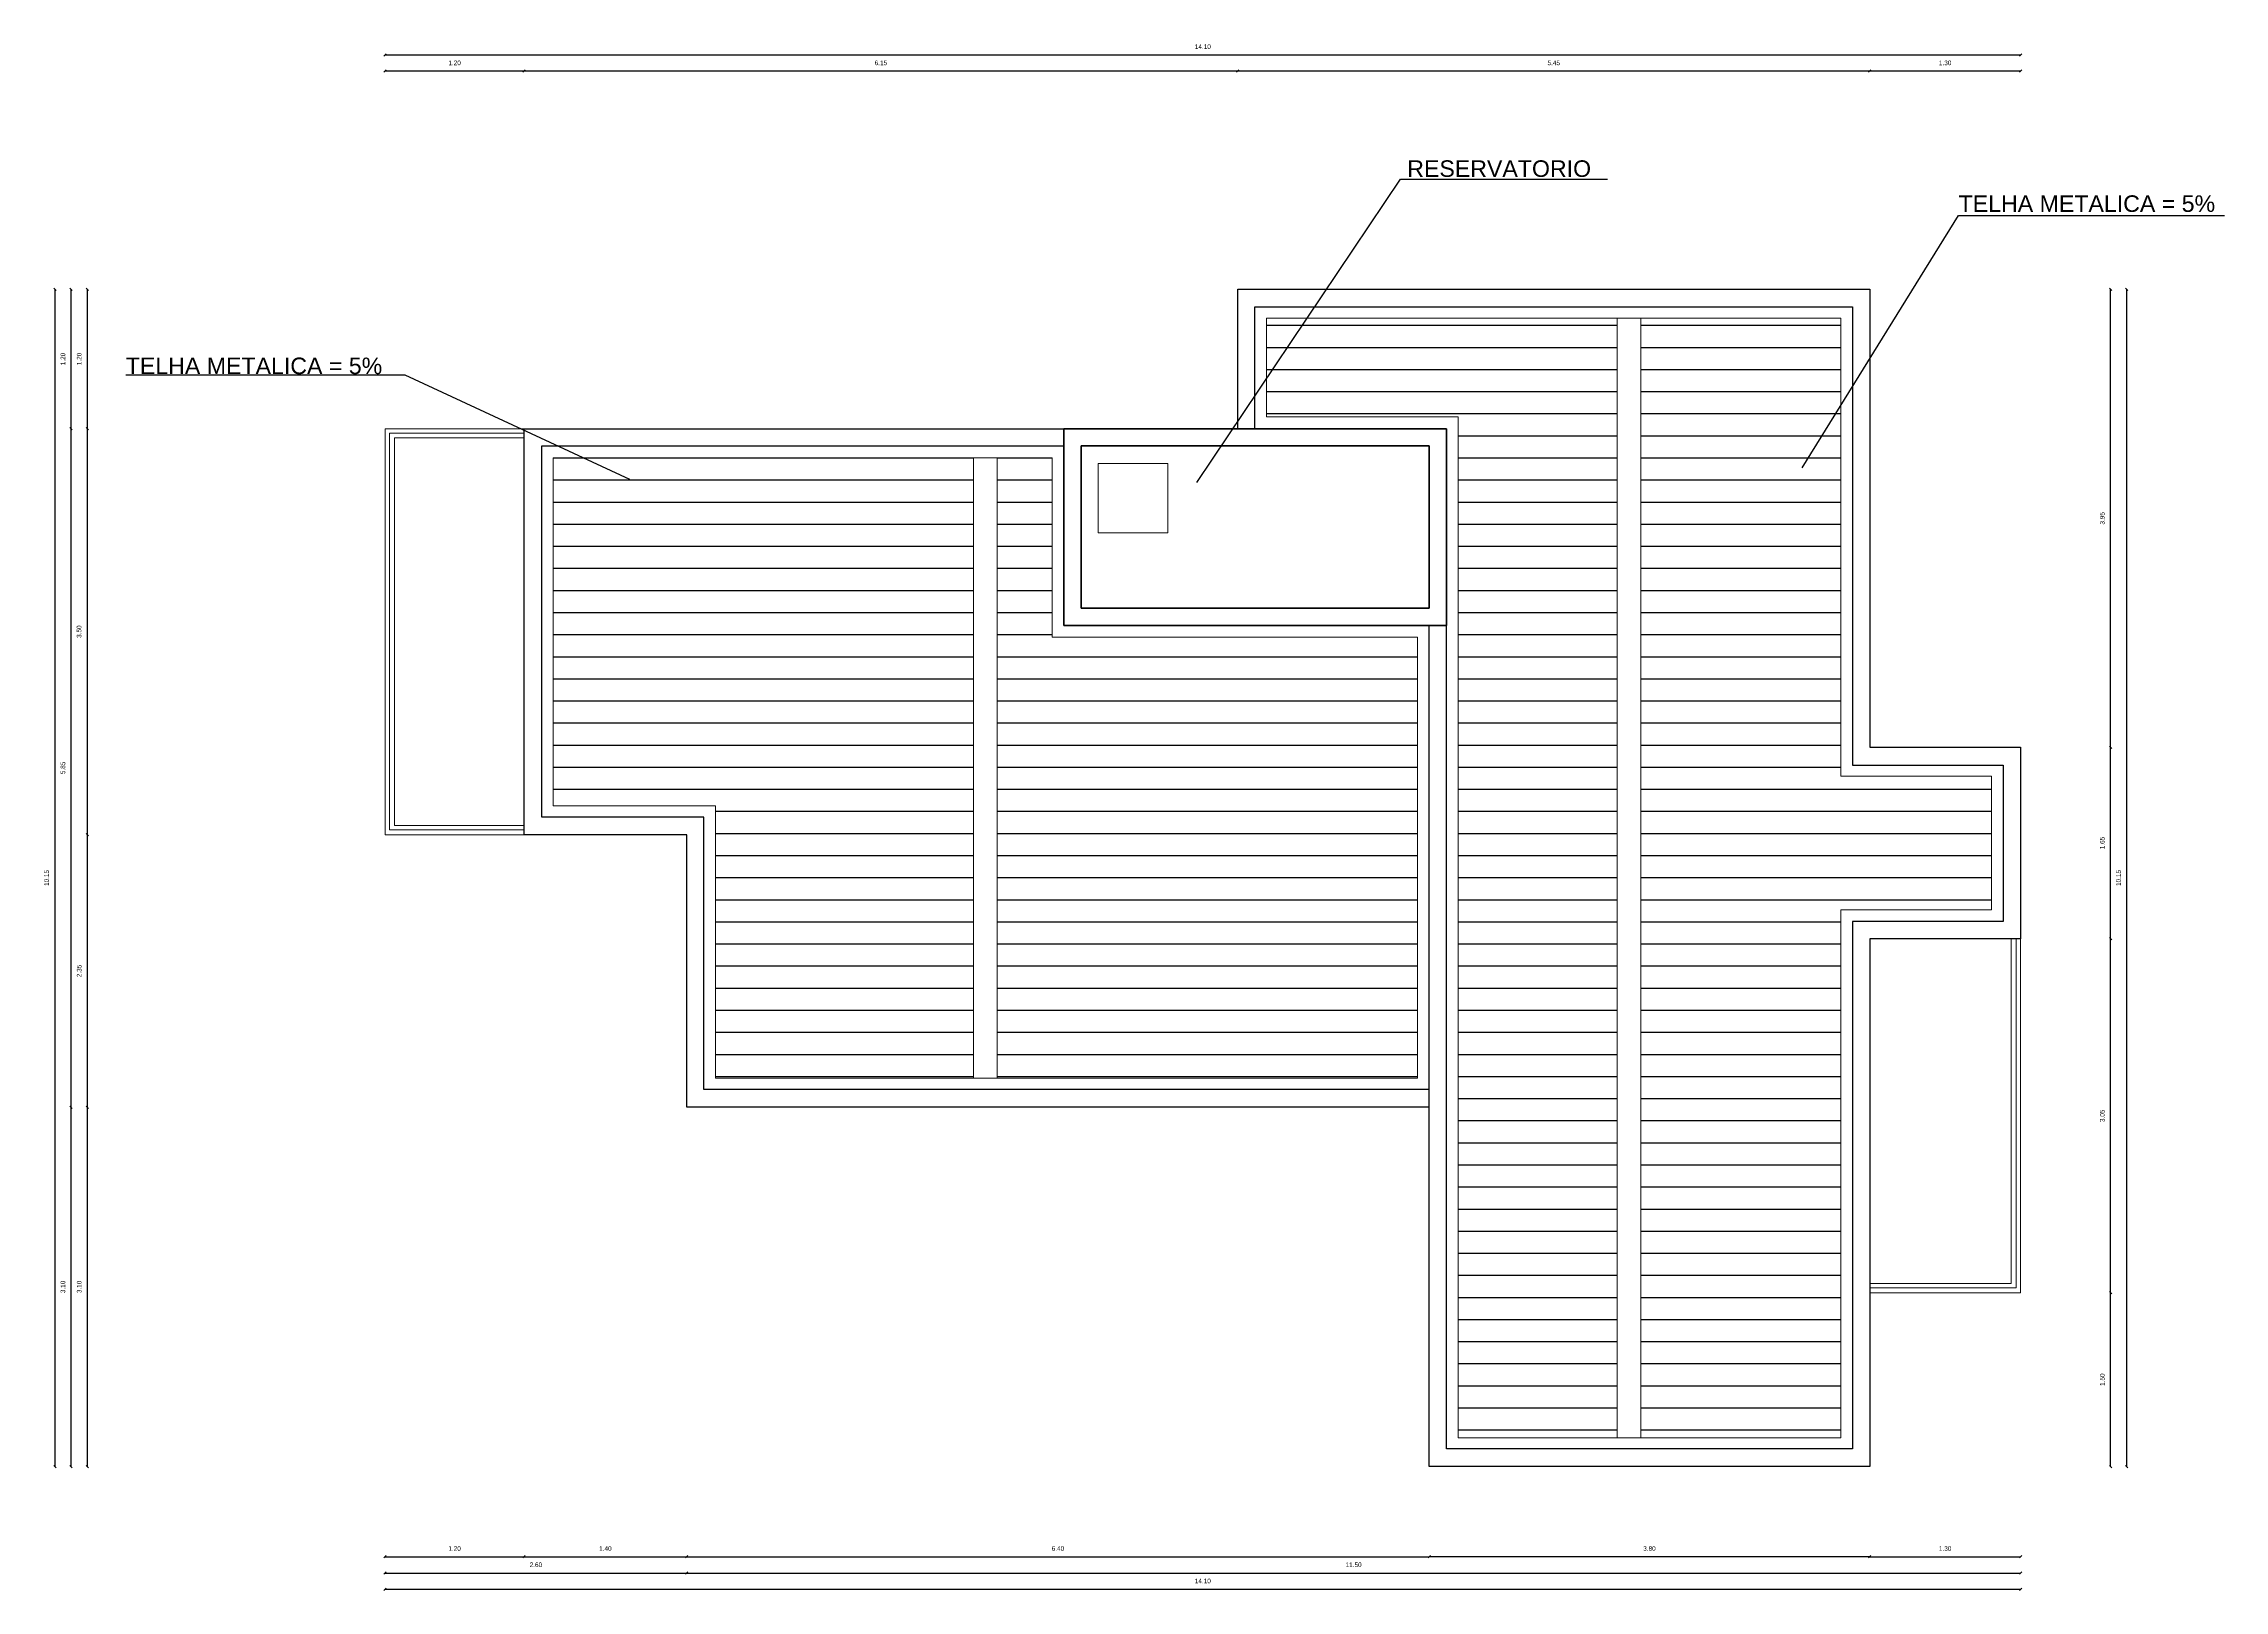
# Model space of a CAD drawing. Header units: metres. Extents: x 6 to 145, y 4 to 18.
# Drawn here: x 126.19 to 144.99, y 4.9 to 18.24 of the extents above; entities that cross this region are included whole.
import ezdxf

# ---------------------------------------------------------------- set-up
doc = ezdxf.new("R2010")
doc.units = ezdxf.units.M
doc.linetypes.add('DASHED2', pattern=[0.375, 0.25, -0.125])
doc.layers.get('0').update_dxf_attribs({"linetype": 'DASHED2'})
for name, color, linetype in [('01', 7, 'Continuous'), ('18-Textos', 7, 'Continuous'), ('ARQ - Cotas', 9, 'Continuous'), ('COTA', 5, 'Continuous')]:
    doc.layers.add(name, color=color, linetype=linetype)
doc.styles.add('ISA', font='stylu.ttf')
doc.styles.get("Standard").update_dxf_attribs({"font": 'arial.ttf'})
doc.dimstyles.new('ANAPAULA25', dxfattribs={"dimscale": 0, "dimtxt": 0.04, "dimasz": 0.02, "dimexe": 0.1, "dimexo": 0.4, "dimgap": 0.05, "dimtad": 1, "dimzin": 4, "dimdsep": 46, "dimtxsty": 'ISA', "dimblk": 'OBLIQUE', "dimcen": 0.03, "dimse1": 1, "dimse2": 1, "dimclrd": 256, "dimclrt": 256, "dimadec": 0, "dimazin": 0, "dimtfac": 1, "dimtmove": 2, "dimatfit": 3, "dimldrblk": 'OPEN30', "dimfxl": 0.1, "dimtolj": 1, "dimtzin": 0, "dimlwd": -1, "dimarcsym": 0})

# ---------------------------------------------------------------- blocks, each defined once
blk = doc.blocks.new('_Oblique')
at = {"color": 0, "linetype": 'ByBlock', "lineweight": -2}
blk.add_line((-0.5, -0.5), (0.5, 0.5), dxfattribs=at)
blk = doc.blocks.new('*D221')
at = {"layer": 'COTA', "ltscale": 1000, "transparency": 16777216}
blk.add_line((129.136, 5.193), (130.334, 5.193), dxfattribs=at)
at = {"layer": 'Defpoints', "color": 0, "ltscale": 1000, "transparency": 16777216}
for p in [(129.136, 11.419), (130.334, 11.419), (130.334, 5.193)]:
    blk.add_point(p, dxfattribs=at)
at = {"layer": 'COTA', "ltscale": 1000, "transparency": 16777216, "xscale": 0.02, "yscale": 0.02, "zscale": 0.02, "rotation": 180}
blk.add_blockref('_Oblique', (129.136, 5.193), dxfattribs=at)
at = {"layer": 'COTA', "ltscale": 1000, "transparency": 16777216, "xscale": 0.02, "yscale": 0.02, "zscale": 0.02}
blk.add_blockref('_Oblique', (130.334, 5.193), dxfattribs=at)
at = {"layer": 'COTA', "ltscale": 1000, "transparency": 16777216, "insert": (129.735, 5.264), "char_height": 0.04, "attachment_point": 5, "style": 'ISA'}
blk.add_mtext('\\A1;1.20', dxfattribs=at)
blk = doc.blocks.new('_Open30')
at = {"layer": 'ARQ - Cotas', "color": 0, "lineweight": -2}
for p, q in [((-1, 0.27), (0, 0)), ((0, 0), (-1, -0.27)), ((0, 0), (-1, 0))]:
    blk.add_line(p, q, dxfattribs=at)
blk = doc.blocks.new('*D222')
at = {"layer": 'COTA', "ltscale": 1000, "transparency": 16777216}
blk.add_line((130.334, 5.193), (131.736, 5.193), dxfattribs=at)
at = {"layer": 'Defpoints', "color": 0, "ltscale": 1000, "transparency": 16777216}
for p in [(130.334, 11.419), (131.736, 11.419), (131.736, 5.193)]:
    blk.add_point(p, dxfattribs=at)
at = {"layer": 'COTA', "ltscale": 1000, "transparency": 16777216, "xscale": 0.02, "yscale": 0.02, "zscale": 0.02, "rotation": 180}
blk.add_blockref('_Oblique', (130.334, 5.193), dxfattribs=at)
at = {"layer": 'COTA', "ltscale": 1000, "transparency": 16777216, "xscale": 0.02, "yscale": 0.02, "zscale": 0.02}
blk.add_blockref('_Oblique', (131.736, 5.193), dxfattribs=at)
at = {"layer": 'COTA', "ltscale": 1000, "transparency": 16777216, "insert": (131.035, 5.264), "char_height": 0.04, "attachment_point": 5, "style": 'ISA'}
blk.add_mtext('\\A1;1.40', dxfattribs=at)
blk = doc.blocks.new('*D223')
at = {"layer": 'COTA', "ltscale": 1000, "transparency": 16777216}
blk.add_line((131.736, 5.193), (138.137, 5.193), dxfattribs=at)
at = {"layer": 'Defpoints', "color": 0, "ltscale": 1000, "transparency": 16777216}
for p in [(131.736, 9.069), (138.137, 9.069), (138.137, 5.193)]:
    blk.add_point(p, dxfattribs=at)
at = {"layer": 'COTA', "ltscale": 1000, "transparency": 16777216, "xscale": 0.02, "yscale": 0.02, "zscale": 0.02, "rotation": 180}
blk.add_blockref('_Oblique', (131.736, 5.193), dxfattribs=at)
at = {"layer": 'COTA', "ltscale": 1000, "transparency": 16777216, "xscale": 0.02, "yscale": 0.02, "zscale": 0.02}
blk.add_blockref('_Oblique', (138.137, 5.193), dxfattribs=at)
at = {"layer": 'COTA', "ltscale": 1000, "transparency": 16777216, "insert": (134.936, 5.264), "char_height": 0.04, "attachment_point": 5, "style": 'ISA'}
blk.add_mtext('\\A1;6.40', dxfattribs=at)
blk = doc.blocks.new('*D224')
at = {"layer": 'COTA', "ltscale": 1000, "transparency": 16777216}
blk.add_line((141.934, 5.193), (138.137, 5.193), dxfattribs=at)
at = {"layer": 'Defpoints', "color": 0, "ltscale": 1000, "transparency": 16777216}
for p in [(138.137, 5.971), (141.934, 5.971), (138.137, 5.193)]:
    blk.add_point(p, dxfattribs=at)
at = {"layer": 'COTA', "ltscale": 1000, "transparency": 16777216, "xscale": 0.02, "yscale": 0.02, "zscale": 0.02, "rotation": 180}
blk.add_blockref('_Oblique', (138.137, 5.193), dxfattribs=at)
at = {"layer": 'COTA', "ltscale": 1000, "transparency": 16777216, "xscale": 0.02, "yscale": 0.02, "zscale": 0.02}
blk.add_blockref('_Oblique', (141.934, 5.193), dxfattribs=at)
at = {"layer": 'COTA', "ltscale": 1000, "transparency": 16777216, "insert": (140.035, 5.264), "char_height": 0.04, "attachment_point": 5, "style": 'ISA'}
blk.add_mtext('\\A1;3.80', dxfattribs=at)
blk = doc.blocks.new('*D225')
at = {"layer": 'COTA', "ltscale": 1000, "transparency": 16777216}
blk.add_line((141.934, 5.193), (143.234, 5.193), dxfattribs=at)
at = {"layer": 'Defpoints', "color": 0, "ltscale": 1000, "transparency": 16777216}
for p in [(141.934, 7.469), (143.234, 7.469), (143.234, 5.193)]:
    blk.add_point(p, dxfattribs=at)
at = {"layer": 'COTA', "ltscale": 1000, "transparency": 16777216, "xscale": 0.02, "yscale": 0.02, "zscale": 0.02, "rotation": 180}
blk.add_blockref('_Oblique', (141.934, 5.193), dxfattribs=at)
at = {"layer": 'COTA', "ltscale": 1000, "transparency": 16777216, "xscale": 0.02, "yscale": 0.02, "zscale": 0.02}
blk.add_blockref('_Oblique', (143.234, 5.193), dxfattribs=at)
at = {"layer": 'COTA', "ltscale": 1000, "transparency": 16777216, "insert": (142.584, 5.264), "char_height": 0.04, "attachment_point": 5, "style": 'ISA'}
blk.add_mtext('\\A1;1.30', dxfattribs=at)
blk = doc.blocks.new('*D226')
at = {"layer": 'COTA', "ltscale": 1000, "transparency": 16777216}
blk.add_line((129.136, 5.053), (131.736, 5.053), dxfattribs=at)
at = {"layer": 'Defpoints', "color": 0, "ltscale": 1000, "transparency": 16777216}
for p in [(129.136, 11.419), (131.736, 11.419), (131.736, 5.053)]:
    blk.add_point(p, dxfattribs=at)
at = {"layer": 'COTA', "ltscale": 1000, "transparency": 16777216, "xscale": 0.02, "yscale": 0.02, "zscale": 0.02, "rotation": 180}
blk.add_blockref('_Oblique', (129.136, 5.053), dxfattribs=at)
at = {"layer": 'COTA', "ltscale": 1000, "transparency": 16777216, "xscale": 0.02, "yscale": 0.02, "zscale": 0.02}
blk.add_blockref('_Oblique', (131.736, 5.053), dxfattribs=at)
at = {"layer": 'COTA', "ltscale": 1000, "transparency": 16777216, "insert": (130.436, 5.124), "char_height": 0.04, "attachment_point": 5, "style": 'ISA'}
blk.add_mtext('\\A1;2.60', dxfattribs=at)
blk = doc.blocks.new('*D227')
at = {"layer": 'COTA', "ltscale": 1000, "transparency": 16777216}
blk.add_line((131.736, 5.053), (143.234, 5.053), dxfattribs=at)
at = {"layer": 'Defpoints', "color": 0, "ltscale": 1000, "transparency": 16777216}
for p in [(131.736, 9.069), (143.234, 9.069), (143.234, 5.053)]:
    blk.add_point(p, dxfattribs=at)
at = {"layer": 'COTA', "ltscale": 1000, "transparency": 16777216, "xscale": 0.02, "yscale": 0.02, "zscale": 0.02, "rotation": 180}
blk.add_blockref('_Oblique', (131.736, 5.053), dxfattribs=at)
at = {"layer": 'COTA', "ltscale": 1000, "transparency": 16777216, "xscale": 0.02, "yscale": 0.02, "zscale": 0.02}
blk.add_blockref('_Oblique', (143.234, 5.053), dxfattribs=at)
at = {"layer": 'COTA', "ltscale": 1000, "transparency": 16777216, "insert": (137.485, 5.124), "char_height": 0.04, "attachment_point": 5, "style": 'ISA'}
blk.add_mtext('\\A1;11.50', dxfattribs=at)
blk = doc.blocks.new('*D228')
at = {"layer": 'COTA', "ltscale": 1000, "transparency": 16777216}
blk.add_line((129.136, 4.913), (143.234, 4.913), dxfattribs=at)
at = {"layer": 'Defpoints', "color": 0, "ltscale": 1000, "transparency": 16777216}
for p in [(129.136, 11.419), (143.234, 11.419), (143.234, 4.913)]:
    blk.add_point(p, dxfattribs=at)
at = {"layer": 'COTA', "ltscale": 1000, "transparency": 16777216, "xscale": 0.02, "yscale": 0.02, "zscale": 0.02, "rotation": 180}
blk.add_blockref('_Oblique', (129.136, 4.913), dxfattribs=at)
at = {"layer": 'COTA', "ltscale": 1000, "transparency": 16777216, "xscale": 0.02, "yscale": 0.02, "zscale": 0.02}
blk.add_blockref('_Oblique', (143.234, 4.913), dxfattribs=at)
at = {"layer": 'COTA', "ltscale": 1000, "transparency": 16777216, "insert": (136.185, 4.984), "char_height": 0.04, "attachment_point": 5, "style": 'ISA'}
blk.add_mtext('\\A1;14.10', dxfattribs=at)
blk = doc.blocks.new('*D229')
at = {"layer": 'COTA', "ltscale": 1000, "transparency": 16777216}
blk.add_line((144.01, 5.971), (144.01, 7.469), dxfattribs=at)
at = {"layer": 'Defpoints', "color": 0, "ltscale": 1000, "transparency": 16777216}
for p in [(141.934, 7.469), (144.01, 7.469), (141.934, 5.971)]:
    blk.add_point(p, dxfattribs=at)
at = {"layer": 'COTA', "ltscale": 1000, "transparency": 16777216, "xscale": 0.02, "yscale": 0.02, "zscale": 0.02}
for p, rotation in [((144.01, 7.469), 90), ((144.01, 5.971), 270)]:
    blk.add_blockref('_Oblique', p, dxfattribs=dict(at, rotation=rotation))
at = {"layer": 'COTA', "ltscale": 1000, "transparency": 16777216, "insert": (143.939, 6.72), "char_height": 0.04, "attachment_point": 5, "rotation": 90, "style": 'ISA'}
blk.add_mtext('\\A1;1.50', dxfattribs=at)
blk = doc.blocks.new('*D230')
at = {"layer": 'COTA', "ltscale": 1000, "transparency": 16777216}
blk.add_line((144.01, 7.469), (144.01, 10.522), dxfattribs=at)
at = {"layer": 'Defpoints', "color": 0, "ltscale": 1000, "transparency": 16777216}
for p in [(143.234, 10.522), (144.01, 10.522), (143.234, 7.469)]:
    blk.add_point(p, dxfattribs=at)
at = {"layer": 'COTA', "ltscale": 1000, "transparency": 16777216, "xscale": 0.02, "yscale": 0.02, "zscale": 0.02}
for p, rotation in [((144.01, 10.522), 90), ((144.01, 7.469), 270)]:
    blk.add_blockref('_Oblique', p, dxfattribs=dict(at, rotation=rotation))
at = {"layer": 'COTA', "ltscale": 1000, "transparency": 16777216, "insert": (143.939, 8.995), "char_height": 0.04, "attachment_point": 5, "rotation": 90, "style": 'ISA'}
blk.add_mtext('\\A1;3.05', dxfattribs=at)
blk = doc.blocks.new('*D231')
at = {"layer": 'COTA', "ltscale": 1000, "transparency": 16777216}
blk.add_line((144.01, 10.522), (144.01, 12.173), dxfattribs=at)
at = {"layer": 'Defpoints', "color": 0, "ltscale": 1000, "transparency": 16777216}
for p in [(143.234, 12.173), (144.01, 12.173), (143.234, 10.522)]:
    blk.add_point(p, dxfattribs=at)
at = {"layer": 'COTA', "ltscale": 1000, "transparency": 16777216, "xscale": 0.02, "yscale": 0.02, "zscale": 0.02}
for p, rotation in [((144.01, 12.173), 90), ((144.01, 10.522), 270)]:
    blk.add_blockref('_Oblique', p, dxfattribs=dict(at, rotation=rotation))
at = {"layer": 'COTA', "ltscale": 1000, "transparency": 16777216, "insert": (143.939, 11.347), "char_height": 0.04, "attachment_point": 5, "rotation": 90, "style": 'ISA'}
blk.add_mtext('\\A1;1.65', dxfattribs=at)
blk = doc.blocks.new('*D232')
at = {"layer": 'COTA', "ltscale": 1000, "transparency": 16777216}
blk.add_line((144.01, 12.173), (144.01, 16.122), dxfattribs=at)
at = {"layer": 'Defpoints', "color": 0, "ltscale": 1000, "transparency": 16777216}
for p in [(141.934, 16.122), (144.01, 16.122), (141.934, 12.173)]:
    blk.add_point(p, dxfattribs=at)
at = {"layer": 'COTA', "ltscale": 1000, "transparency": 16777216, "xscale": 0.02, "yscale": 0.02, "zscale": 0.02}
for p, rotation in [((144.01, 16.122), 90), ((144.01, 12.173), 270)]:
    blk.add_blockref('_Oblique', p, dxfattribs=dict(at, rotation=rotation))
at = {"layer": 'COTA', "ltscale": 1000, "transparency": 16777216, "insert": (143.939, 14.147), "char_height": 0.04, "attachment_point": 5, "rotation": 90, "style": 'ISA'}
blk.add_mtext('\\A1;3.95', dxfattribs=at)
blk = doc.blocks.new('*D233')
at = {"layer": 'COTA', "ltscale": 1000, "transparency": 16777216}
blk.add_line((144.15, 5.971), (144.15, 16.122), dxfattribs=at)
at = {"layer": 'Defpoints', "color": 0, "ltscale": 1000, "transparency": 16777216}
for p in [(141.934, 16.122), (144.15, 16.122), (141.934, 5.971)]:
    blk.add_point(p, dxfattribs=at)
at = {"layer": 'COTA', "ltscale": 1000, "transparency": 16777216, "xscale": 0.02, "yscale": 0.02, "zscale": 0.02}
for p, rotation in [((144.15, 16.122), 90), ((144.15, 5.971), 270)]:
    blk.add_blockref('_Oblique', p, dxfattribs=dict(at, rotation=rotation))
at = {"layer": 'COTA', "ltscale": 1000, "transparency": 16777216, "insert": (144.079, 11.046), "char_height": 0.04, "attachment_point": 5, "rotation": 90, "style": 'ISA'}
blk.add_mtext('\\A1;10.15', dxfattribs=at)
blk = doc.blocks.new('*D234')
at = {"layer": 'COTA', "ltscale": 1000, "transparency": 16777216}
blk.add_line((143.234, 18.003), (141.934, 18.003), dxfattribs=at)
at = {"layer": 'Defpoints', "color": 0, "ltscale": 1000, "transparency": 16777216}
for p in [(141.934, 18.003), (141.934, 12.173), (143.234, 12.173)]:
    blk.add_point(p, dxfattribs=at)
at = {"layer": 'COTA', "ltscale": 1000, "transparency": 16777216, "xscale": 0.02, "yscale": 0.02, "zscale": 0.02, "rotation": 180}
blk.add_blockref('_Oblique', (141.934, 18.003), dxfattribs=at)
at = {"layer": 'COTA', "ltscale": 1000, "transparency": 16777216, "xscale": 0.02, "yscale": 0.02, "zscale": 0.02}
blk.add_blockref('_Oblique', (143.234, 18.003), dxfattribs=at)
at = {"layer": 'COTA', "ltscale": 1000, "transparency": 16777216, "insert": (142.584, 18.074), "char_height": 0.04, "attachment_point": 5, "style": 'ISA'}
blk.add_mtext('\\A1;1.30', dxfattribs=at)
blk = doc.blocks.new('*D235')
at = {"layer": 'COTA', "ltscale": 1000, "transparency": 16777216}
blk.add_line((141.934, 18.003), (136.486, 18.003), dxfattribs=at)
at = {"layer": 'Defpoints', "color": 0, "ltscale": 1000, "transparency": 16777216}
for p in [(136.486, 18.003), (136.486, 16.122), (141.934, 16.122)]:
    blk.add_point(p, dxfattribs=at)
at = {"layer": 'COTA', "ltscale": 1000, "transparency": 16777216, "xscale": 0.02, "yscale": 0.02, "zscale": 0.02, "rotation": 180}
blk.add_blockref('_Oblique', (136.486, 18.003), dxfattribs=at)
at = {"layer": 'COTA', "ltscale": 1000, "transparency": 16777216, "xscale": 0.02, "yscale": 0.02, "zscale": 0.02}
blk.add_blockref('_Oblique', (141.934, 18.003), dxfattribs=at)
at = {"layer": 'COTA', "ltscale": 1000, "transparency": 16777216, "insert": (139.21, 18.074), "char_height": 0.04, "attachment_point": 5, "style": 'ISA'}
blk.add_mtext('\\A1;5.45', dxfattribs=at)
blk = doc.blocks.new('*D236')
at = {"layer": 'COTA', "ltscale": 1000, "transparency": 16777216}
blk.add_line((136.486, 18.003), (130.334, 18.003), dxfattribs=at)
at = {"layer": 'Defpoints', "color": 0, "ltscale": 1000, "transparency": 16777216}
for p in [(130.334, 18.003), (130.334, 14.92), (136.486, 14.92)]:
    blk.add_point(p, dxfattribs=at)
at = {"layer": 'COTA', "ltscale": 1000, "transparency": 16777216, "xscale": 0.02, "yscale": 0.02, "zscale": 0.02, "rotation": 180}
blk.add_blockref('_Oblique', (130.334, 18.003), dxfattribs=at)
at = {"layer": 'COTA', "ltscale": 1000, "transparency": 16777216, "xscale": 0.02, "yscale": 0.02, "zscale": 0.02}
blk.add_blockref('_Oblique', (136.486, 18.003), dxfattribs=at)
at = {"layer": 'COTA', "ltscale": 1000, "transparency": 16777216, "insert": (133.41, 18.074), "char_height": 0.04, "attachment_point": 5, "style": 'ISA'}
blk.add_mtext('\\A1;6.15', dxfattribs=at)
blk = doc.blocks.new('*D237')
at = {"layer": 'COTA', "ltscale": 1000, "transparency": 16777216}
blk.add_line((130.334, 18.003), (129.136, 18.003), dxfattribs=at)
at = {"layer": 'Defpoints', "color": 0, "ltscale": 1000, "transparency": 16777216}
for p in [(129.136, 18.003), (129.136, 14.92), (130.334, 14.92)]:
    blk.add_point(p, dxfattribs=at)
at = {"layer": 'COTA', "ltscale": 1000, "transparency": 16777216, "xscale": 0.02, "yscale": 0.02, "zscale": 0.02, "rotation": 180}
blk.add_blockref('_Oblique', (129.136, 18.003), dxfattribs=at)
at = {"layer": 'COTA', "ltscale": 1000, "transparency": 16777216, "xscale": 0.02, "yscale": 0.02, "zscale": 0.02}
blk.add_blockref('_Oblique', (130.334, 18.003), dxfattribs=at)
at = {"layer": 'COTA', "ltscale": 1000, "transparency": 16777216, "insert": (129.735, 18.074), "char_height": 0.04, "attachment_point": 5, "style": 'ISA'}
blk.add_mtext('\\A1;1.20', dxfattribs=at)
blk = doc.blocks.new('*D238')
at = {"layer": 'COTA', "ltscale": 1000, "transparency": 16777216}
blk.add_line((129.136, 18.143), (143.234, 18.143), dxfattribs=at)
at = {"layer": 'Defpoints', "color": 0, "ltscale": 1000, "transparency": 16777216}
for p in [(143.234, 18.143), (129.136, 11.419), (143.234, 11.419)]:
    blk.add_point(p, dxfattribs=at)
at = {"layer": 'COTA', "ltscale": 1000, "transparency": 16777216, "xscale": 0.02, "yscale": 0.02, "zscale": 0.02, "rotation": 180}
blk.add_blockref('_Oblique', (129.136, 18.143), dxfattribs=at)
at = {"layer": 'COTA', "ltscale": 1000, "transparency": 16777216, "xscale": 0.02, "yscale": 0.02, "zscale": 0.02}
blk.add_blockref('_Oblique', (143.234, 18.143), dxfattribs=at)
at = {"layer": 'COTA', "ltscale": 1000, "transparency": 16777216, "insert": (136.185, 18.214), "char_height": 0.04, "attachment_point": 5, "style": 'ISA'}
blk.add_mtext('\\A1;14.10', dxfattribs=at)
blk = doc.blocks.new('*D239')
at = {"layer": 'COTA', "ltscale": 1000, "transparency": 16777216}
blk.add_line((126.569, 16.122), (126.569, 14.92), dxfattribs=at)
at = {"layer": 'Defpoints', "color": 0, "ltscale": 1000, "transparency": 16777216}
for p in [(136.486, 16.122), (126.569, 14.92), (136.486, 14.92)]:
    blk.add_point(p, dxfattribs=at)
at = {"layer": 'COTA', "ltscale": 1000, "transparency": 16777216, "xscale": 0.02, "yscale": 0.02, "zscale": 0.02}
for p, rotation in [((126.569, 16.122), 90), ((126.569, 14.92), 270)]:
    blk.add_blockref('_Oblique', p, dxfattribs=dict(at, rotation=rotation))
at = {"layer": 'COTA', "ltscale": 1000, "transparency": 16777216, "insert": (126.499, 15.521), "char_height": 0.04, "attachment_point": 5, "rotation": 90, "style": 'ISA'}
blk.add_mtext('\\A1;1.20', dxfattribs=at)
blk = doc.blocks.new('*D240')
at = {"layer": 'COTA', "ltscale": 1000, "transparency": 16777216}
blk.add_line((126.569, 14.92), (126.569, 11.419), dxfattribs=at)
at = {"layer": 'Defpoints', "color": 0, "ltscale": 1000, "transparency": 16777216}
for p in [(129.136, 14.92), (126.569, 11.419), (129.136, 11.419)]:
    blk.add_point(p, dxfattribs=at)
at = {"layer": 'COTA', "ltscale": 1000, "transparency": 16777216, "xscale": 0.02, "yscale": 0.02, "zscale": 0.02}
for p, rotation in [((126.569, 14.92), 90), ((126.569, 11.419), 270)]:
    blk.add_blockref('_Oblique', p, dxfattribs=dict(at, rotation=rotation))
at = {"layer": 'COTA', "ltscale": 1000, "transparency": 16777216, "insert": (126.498, 13.17), "char_height": 0.04, "attachment_point": 5, "rotation": 90, "style": 'ISA'}
blk.add_mtext('\\A1;3.50', dxfattribs=at)
blk = doc.blocks.new('*D241')
at = {"layer": 'COTA', "ltscale": 1000, "transparency": 16777216}
blk.add_line((126.569, 11.419), (126.569, 9.069), dxfattribs=at)
at = {"layer": 'Defpoints', "color": 0, "ltscale": 1000, "transparency": 16777216}
for p in [(131.736, 11.419), (126.569, 9.069), (131.736, 9.069)]:
    blk.add_point(p, dxfattribs=at)
at = {"layer": 'COTA', "ltscale": 1000, "transparency": 16777216, "xscale": 0.02, "yscale": 0.02, "zscale": 0.02}
for p, rotation in [((126.569, 11.419), 90), ((126.569, 9.069), 270)]:
    blk.add_blockref('_Oblique', p, dxfattribs=dict(at, rotation=rotation))
at = {"layer": 'COTA', "ltscale": 1000, "transparency": 16777216, "insert": (126.499, 10.244), "char_height": 0.04, "attachment_point": 5, "rotation": 90, "style": 'ISA'}
blk.add_mtext('\\A1;2.35', dxfattribs=at)
blk = doc.blocks.new('*D242')
at = {"layer": 'COTA', "ltscale": 1000, "transparency": 16777216}
blk.add_line((126.569, 9.069), (126.569, 5.971), dxfattribs=at)
at = {"layer": 'Defpoints', "color": 0, "ltscale": 1000, "transparency": 16777216}
for p in [(138.137, 9.069), (126.569, 5.971), (138.137, 5.971)]:
    blk.add_point(p, dxfattribs=at)
at = {"layer": 'COTA', "ltscale": 1000, "transparency": 16777216, "xscale": 0.02, "yscale": 0.02, "zscale": 0.02}
for p, rotation in [((126.569, 9.069), 90), ((126.569, 5.971), 270)]:
    blk.add_blockref('_Oblique', p, dxfattribs=dict(at, rotation=rotation))
at = {"layer": 'COTA', "ltscale": 1000, "transparency": 16777216, "insert": (126.499, 7.52), "char_height": 0.04, "attachment_point": 5, "rotation": 90, "style": 'ISA'}
blk.add_mtext('\\A1;3.10', dxfattribs=at)
blk = doc.blocks.new('*D243')
at = {"layer": 'COTA', "ltscale": 1000, "transparency": 16777216}
blk.add_line((126.429, 5.971), (126.429, 9.069), dxfattribs=at)
at = {"layer": 'Defpoints', "color": 0, "ltscale": 1000, "transparency": 16777216}
for p in [(126.429, 9.069), (138.137, 9.069), (138.137, 5.971)]:
    blk.add_point(p, dxfattribs=at)
at = {"layer": 'COTA', "ltscale": 1000, "transparency": 16777216, "xscale": 0.02, "yscale": 0.02, "zscale": 0.02}
for p, rotation in [((126.429, 9.069), 90), ((126.429, 5.971), 270)]:
    blk.add_blockref('_Oblique', p, dxfattribs=dict(at, rotation=rotation))
at = {"layer": 'COTA', "ltscale": 1000, "transparency": 16777216, "insert": (126.359, 7.52), "char_height": 0.04, "attachment_point": 5, "rotation": 90, "style": 'ISA'}
blk.add_mtext('\\A1;3.10', dxfattribs=at)
blk = doc.blocks.new('*D244')
at = {"layer": 'COTA', "ltscale": 1000, "transparency": 16777216}
blk.add_line((126.429, 9.069), (126.429, 14.92), dxfattribs=at)
at = {"layer": 'Defpoints', "color": 0, "ltscale": 1000, "transparency": 16777216}
for p in [(126.429, 14.92), (131.736, 14.92), (131.736, 9.069)]:
    blk.add_point(p, dxfattribs=at)
at = {"layer": 'COTA', "ltscale": 1000, "transparency": 16777216, "xscale": 0.02, "yscale": 0.02, "zscale": 0.02}
for p, rotation in [((126.429, 14.92), 90), ((126.429, 9.069), 270)]:
    blk.add_blockref('_Oblique', p, dxfattribs=dict(at, rotation=rotation))
at = {"layer": 'COTA', "ltscale": 1000, "transparency": 16777216, "insert": (126.359, 11.995), "char_height": 0.04, "attachment_point": 5, "rotation": 90, "style": 'ISA'}
blk.add_mtext('\\A1;5.85', dxfattribs=at)
blk = doc.blocks.new('*D245')
at = {"layer": 'COTA', "ltscale": 1000, "transparency": 16777216}
blk.add_line((126.429, 14.92), (126.429, 16.122), dxfattribs=at)
at = {"layer": 'Defpoints', "color": 0, "ltscale": 1000, "transparency": 16777216}
for p in [(126.429, 16.122), (136.486, 16.122), (136.486, 14.92)]:
    blk.add_point(p, dxfattribs=at)
at = {"layer": 'COTA', "ltscale": 1000, "transparency": 16777216, "xscale": 0.02, "yscale": 0.02, "zscale": 0.02}
for p, rotation in [((126.429, 16.122), 90), ((126.429, 14.92), 270)]:
    blk.add_blockref('_Oblique', p, dxfattribs=dict(at, rotation=rotation))
at = {"layer": 'COTA', "ltscale": 1000, "transparency": 16777216, "insert": (126.359, 15.521), "char_height": 0.04, "attachment_point": 5, "rotation": 90, "style": 'ISA'}
blk.add_mtext('\\A1;1.20', dxfattribs=at)
blk = doc.blocks.new('*D246')
at = {"layer": 'COTA', "ltscale": 1000, "transparency": 16777216}
blk.add_line((126.289, 16.122), (126.289, 5.971), dxfattribs=at)
at = {"layer": 'Defpoints', "color": 0, "ltscale": 1000, "transparency": 16777216}
for p in [(136.486, 16.122), (126.289, 5.971), (138.137, 5.971)]:
    blk.add_point(p, dxfattribs=at)
at = {"layer": 'COTA', "ltscale": 1000, "transparency": 16777216, "xscale": 0.02, "yscale": 0.02, "zscale": 0.02}
for p, rotation in [((126.289, 16.122), 90), ((126.289, 5.971), 270)]:
    blk.add_blockref('_Oblique', p, dxfattribs=dict(at, rotation=rotation))
at = {"layer": 'COTA', "ltscale": 1000, "transparency": 16777216, "insert": (126.218, 11.046), "char_height": 0.04, "attachment_point": 5, "rotation": 90, "style": 'ISA'}
blk.add_mtext('\\A1;10.15', dxfattribs=at)

msp = doc.modelspace()

# ---------------------------------------------------------------- hatches: boundary and pattern name
at = {"ltscale": 1000}
h = msp.add_hatch(dxfattribs=at)
h.set_pattern_fill('ANSI31', color=8, scale=0.06, angle=135)
h.paths.add_polyline_path([(134.208, 14.67), (130.584, 14.67), (130.584, 11.669), (131.985, 11.669), (131.985, 9.319), (134.208, 9.319)])
h.paths.add_polyline_path([(138.035, 13.121), (134.885, 13.121), (134.885, 14.67), (134.411, 14.67), (134.411, 9.319), (138.035, 9.319)])
h.paths.add_polyline_path([(139.758, 15.873), (136.735, 15.873), (136.735, 15.022), (138.386, 15.022), (138.386, 6.22), (139.758, 6.22)])
h.paths.add_polyline_path([(141.684, 15.873), (139.961, 15.873), (139.961, 6.22), (141.684, 6.22), (141.684, 10.771), (142.984, 10.771), (142.984, 11.923), (141.684, 11.923)])

# ---------------------------------------------------------------- linework, layer by layer
for p, q in [((136.133, 14.457), (137.89, 17.071)), ((137.89, 17.071), (139.673, 17.071)), ((141.352, 14.581), (142.7, 16.757)), ((142.7, 16.757), (144.991, 16.757)), ((126.9, 15.383), (129.306, 15.383)), ((129.306, 15.383), (131.244, 14.485))]:
    msp.add_line(p, q, dxfattribs=at)
at = {"layer": '01', "lineweight": 30}
for p, q in [((136.486, 14.92), (136.486, 16.122)), ((136.486, 16.122), (141.934, 16.122)), ((141.934, 16.122), (141.934, 12.173)), ((136.634, 14.92), (136.634, 15.97)), ((136.634, 15.97), (141.786, 15.97)), ((141.786, 15.97), (141.786, 12.02)), ((130.334, 11.419), (130.334, 14.92)), ((130.334, 14.92), (134.987, 14.92)), ((130.487, 11.571), (130.487, 14.772)), ((130.487, 14.772), (134.987, 14.772)), ((138.137, 5.971), (138.137, 13.222)), ((138.285, 6.123), (138.285, 13.222)), ((141.934, 12.173), (143.234, 12.173)), ((143.234, 12.173), (143.234, 10.522)), ((141.786, 12.02), (143.085, 12.02)), ((143.085, 12.02), (143.085, 10.67)), ((131.884, 11.571), (130.487, 11.571)), ((131.884, 9.222), (131.884, 11.571)), ((131.736, 11.419), (130.334, 11.419)), ((131.736, 9.069), (131.736, 11.419)), ((143.085, 10.67), (141.786, 10.67)), ((141.786, 10.67), (141.786, 6.123)), ((143.234, 10.522), (141.934, 10.522)), ((141.934, 10.522), (141.934, 5.971)), ((138.137, 9.222), (131.884, 9.222)), ((138.137, 9.069), (131.736, 9.069)), ((141.786, 6.123), (138.285, 6.123)), ((141.934, 5.971), (138.137, 5.971))]:
    msp.add_line(p, q, dxfattribs=at)
at = {"layer": '01', "lineweight": 18}
for p, q in [((136.735, 15.022), (136.735, 15.873)), ((136.735, 15.873), (141.684, 15.873)), ((139.758, 6.22), (139.758, 15.873)), ((139.961, 6.22), (139.961, 15.873)), ((141.684, 15.873), (141.684, 11.923)), ((138.386, 15.022), (136.735, 15.022)), ((138.386, 6.22), (138.386, 15.022)), ((130.584, 11.669), (130.584, 14.67)), ((130.584, 14.67), (134.885, 14.67)), ((134.208, 9.319), (134.208, 14.67)), ((134.411, 9.319), (134.411, 14.67)), ((134.885, 14.67), (134.885, 13.121)), ((135.884, 14.619), (135.283, 14.619)), ((135.283, 14.619), (135.283, 14.023)), ((135.884, 14.023), (135.884, 14.619)), ((135.283, 14.023), (135.884, 14.023)), ((134.885, 13.121), (138.035, 13.121)), ((138.035, 13.121), (138.035, 9.319)), ((141.684, 11.923), (142.984, 11.923)), ((142.984, 11.923), (142.984, 10.771)), ((131.985, 11.669), (130.584, 11.669)), ((131.985, 9.319), (131.985, 11.669)), ((142.984, 10.771), (141.684, 10.771)), ((141.684, 10.771), (141.684, 6.22)), ((138.035, 9.319), (131.985, 9.319)), ((141.684, 6.22), (138.386, 6.22))]:
    msp.add_line(p, q, dxfattribs=at)
at = {"layer": '01', "lineweight": 9}
for p, q in [((130.334, 14.92), (129.136, 14.92)), ((129.136, 14.92), (129.136, 11.419)), ((130.334, 14.882), (129.174, 14.882)), ((129.174, 14.882), (129.174, 11.461)), ((130.334, 14.84), (129.217, 14.84)), ((129.217, 14.84), (129.217, 11.499)), ((129.217, 11.499), (130.334, 11.499)), ((129.136, 11.419), (130.334, 11.419)), ((129.174, 11.461), (130.334, 11.461)), ((143.153, 10.522), (143.153, 7.55)), ((143.195, 10.522), (143.195, 7.512)), ((143.234, 10.522), (143.234, 7.469)), ((143.153, 7.55), (141.934, 7.55)), ((143.195, 7.512), (141.934, 7.512)), ((143.234, 7.469), (141.934, 7.469))]:
    msp.add_line(p, q, dxfattribs=at)
at = {"layer": '01', "lineweight": 40}
for p, q in [((134.987, 14.92), (138.285, 14.92)), ((134.987, 13.222), (134.987, 14.92)), ((138.285, 14.92), (138.285, 13.222)), ((135.135, 14.772), (138.137, 14.772)), ((135.135, 13.371), (135.135, 14.772)), ((138.137, 14.772), (138.137, 13.371)), ((138.137, 13.371), (135.135, 13.371)), ((138.285, 13.222), (134.987, 13.222))]:
    msp.add_line(p, q, dxfattribs=at)

# ---------------------------------------------------------------- texts
at = {"layer": '18-Textos', "color": 0, "ltscale": 1000, "char_height": 0.1428, "attachment_point": 1}
for s, insert in [('\\pxql;RESERVATORIO', (137.947, 17.234)), ('\\pxql;TELHA METALICA = 5%', (142.7, 16.932)), ('\\pxql;TELHA METALICA = 5%', (126.9, 15.533))]:
    msp.add_mtext_dynamic_manual_height_columns(s, width=4.16165, gutter_width=12.5, heights=[0.137], dxfattribs=dict(at, insert=insert))

# ---------------------------------------------------------------- dimensions: what is measured, and where the dimension line sits
at = {"layer": 'COTA', "ltscale": 1000}
for base, p1, p2, picture, middle in [((143.234, 18.143), (129.136, 11.419), (143.234, 11.419), '*D238', (136.185, 18.214)), ((129.136, 18.003), (130.334, 14.92), (129.136, 14.92), '*D237', (129.735, 18.074)), ((130.334, 18.003), (136.486, 14.92), (130.334, 14.92), '*D236', (133.41, 18.074)), ((136.486, 18.003), (141.934, 16.122), (136.486, 16.122), '*D235', (139.21, 18.074)), ((141.934, 18.003), (143.234, 12.173), (141.934, 12.173), '*D234', (142.584, 18.074)), ((130.334, 5.193), (129.136, 11.419), (130.334, 11.419), '*D221', (129.735, 5.264)), ((131.736, 5.053), (129.136, 11.419), (131.736, 11.419), '*D226', (130.436, 5.124)), ((143.234, 4.913), (129.136, 11.419), (143.234, 11.419), '*D228', (136.185, 4.984)), ((131.736, 5.193), (130.334, 11.419), (131.736, 11.419), '*D222', (131.035, 5.264)), ((138.137, 5.193), (131.736, 9.069), (138.137, 9.069), '*D223', (134.936, 5.264)), ((143.234, 5.053), (131.736, 9.069), (143.234, 9.069), '*D227', (137.485, 5.124)), ((143.234, 5.193), (141.934, 7.469), (143.234, 7.469), '*D225', (142.584, 5.264)), ((138.137, 5.193), (141.934, 5.971), (138.137, 5.971), '*D224', (140.035, 5.264))]:
    dim = msp.add_linear_dim(base=base, p1=p1, p2=p2, dimstyle='ANAPAULA25', override={"dimscale": 1}, dxfattribs=at)
    dim.commit()
    dim.dimension.update_dxf_attribs({"geometry": picture, "text_midpoint": middle})
for base, p1, p2, picture, middle in [((126.289, 5.971), (136.486, 16.122), (138.137, 5.971), '*D246', (126.218, 11.046)), ((126.429, 16.122), (136.486, 14.92), (136.486, 16.122), '*D245', (126.359, 15.521)), ((126.569, 14.92), (136.486, 16.122), (136.486, 14.92), '*D239', (126.499, 15.521)), ((144.01, 16.122), (141.934, 12.173), (141.934, 16.122), '*D232', (143.939, 14.147)), ((144.15, 16.122), (141.934, 5.971), (141.934, 16.122), '*D233', (144.079, 11.046)), ((126.429, 14.92), (131.736, 9.069), (131.736, 14.92), '*D244', (126.359, 11.995)), ((126.569, 11.419), (129.136, 14.92), (129.136, 11.419), '*D240', (126.498, 13.17)), ((144.01, 12.173), (143.234, 10.522), (143.234, 12.173), '*D231', (143.939, 11.347)), ((126.569, 9.069), (131.736, 11.419), (131.736, 9.069), '*D241', (126.499, 10.244)), ((144.01, 10.522), (143.234, 7.469), (143.234, 10.522), '*D230', (143.939, 8.995)), ((126.429, 9.069), (138.137, 5.971), (138.137, 9.069), '*D243', (126.359, 7.52)), ((126.569, 5.971), (138.137, 9.069), (138.137, 5.971), '*D242', (126.499, 7.52)), ((144.01, 7.469), (141.934, 5.971), (141.934, 7.469), '*D229', (143.939, 6.72))]:
    dim = msp.add_linear_dim(base=base, p1=p1, p2=p2, angle=90, dimstyle='ANAPAULA25', override={"dimscale": 1}, dxfattribs=at)
    dim.commit()
    dim.dimension.update_dxf_attribs({"geometry": picture, "text_midpoint": middle})

doc.saveas('drawing.dxf')
